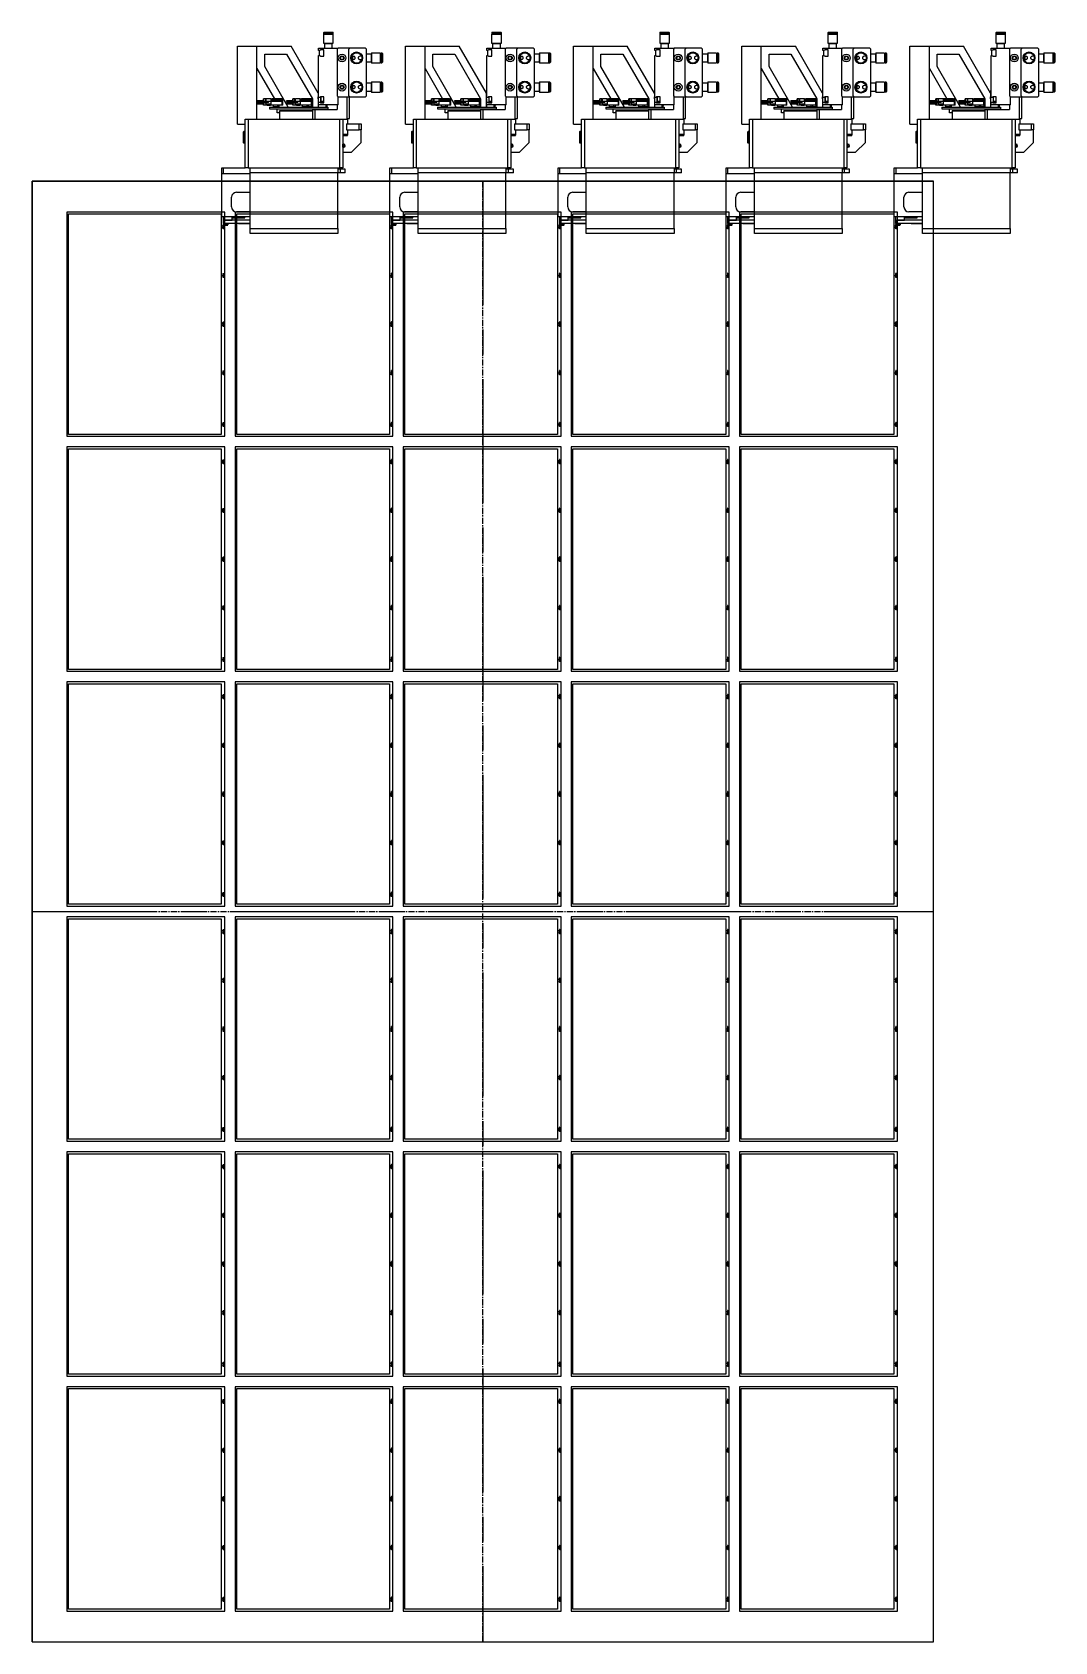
# Model space of a CAD drawing. Extents: x 500 to 100500, y -14500 to 21140.
# Drawn here: x 73588 to 74638, y 4402 to 6055 of the extents above; entities that cross this region are included whole.
import ezdxf

# ---------------------------------------------------------------- set-up
doc = ezdxf.new("R2010")
doc.units = 0
doc.linetypes.add('CENTER', pattern=[10.16, 6.35, -1.27, 1.27, -1.27])
doc.layers.get('0').update_dxf_attribs({"linetype": 'CONTINUOUS'})
doc.layers.add('Center', color=1, linetype='CENTER')
doc.layers.add('Sheet', color=20, linetype='CONTINUOUS')

# ---------------------------------------------------------------- blocks, each defined once
blk = doc.blocks.new('KJGHGHTHT')
at = {"color": 2}
for p, q in [((-163886.4, -115552.8), (-163885.6, -115552.8)), ((-163886.4, -115553), (-163886.4, -115552.8)), ((-163886.4, -115553), (-163886.1, -115553)), ((-163885.9, -115553), (-163885.6, -115553)), ((-163882, -115552.8), (-163882.8, -115552.8)), ((-163882.5, -115553), (-163882.8, -115553)), ((-163882, -115553), (-163882.3, -115553)), ((-163882, -115553), (-163882, -115552.8))]:
    blk.add_line(p, q, dxfattribs=at)
for points in [[(-163886.1, -115553), (-163886.1, -115553.6), (-163885.9, -115553.6), (-163885.9, -115553)], [(-163882.3, -115553), (-163882.3, -115553.6), (-163882.5, -115553.6), (-163882.5, -115553)]]:
    blk.add_lwpolyline(points, dxfattribs=at)
for points in [[(-163885.6, -115552.2), (-163885.5, -115552.2), (-163885.5, -115553.6), (-163885.6, -115553.6)], [(-163885.4, -115552.2), (-163885.2, -115552.2), (-163885.2, -115553.6), (-163885.4, -115553.6)], [(-163885.1, -115552.2), (-163885, -115552.2), (-163885, -115553.6), (-163885.1, -115553.6)], [(-163884.9, -115552.2), (-163884.7, -115552.2), (-163884.7, -115553.6), (-163884.9, -115553.6)], [(-163884.6, -115552.2), (-163884.5, -115552.2), (-163884.5, -115553.6), (-163884.6, -115553.6)], [(-163884.4, -115552.2), (-163884.3, -115552.2), (-163884.3, -115553.6), (-163884.4, -115553.6)], [(-163884.2, -115552.2), (-163884, -115552.2), (-163884, -115553.6), (-163884.2, -115553.6)], [(-163883.9, -115552.2), (-163883.8, -115552.2), (-163883.8, -115553.6), (-163883.9, -115553.6)], [(-163883.7, -115552.2), (-163883.5, -115552.2), (-163883.5, -115553.6), (-163883.7, -115553.6)], [(-163883.4, -115552.2), (-163883.3, -115552.2), (-163883.3, -115553.6), (-163883.4, -115553.6)], [(-163883.2, -115552.2), (-163883.1, -115552.2), (-163883.1, -115553.6), (-163883.2, -115553.6)], [(-163883, -115552.2), (-163882.8, -115552.2), (-163882.8, -115553.6), (-163883, -115553.6)]]:
    blk.add_lwpolyline(points, close=True, dxfattribs=at)
blk = doc.blocks.new('KJGJRESHTHT')
at = {"color": 2}
for p, q in [((-163783.6, -115552.8), (-163782.8, -115552.8)), ((-163783.6, -115553), (-163783.6, -115552.8)), ((-163783.6, -115553), (-163783.3, -115553)), ((-163783.1, -115553), (-163782.8, -115553)), ((-163778.7, -115552.8), (-163779.5, -115552.8)), ((-163779.2, -115553), (-163779.5, -115553)), ((-163778.7, -115553), (-163779, -115553)), ((-163778.7, -115553), (-163778.7, -115552.8))]:
    blk.add_line(p, q, dxfattribs=at)
at = {"color": 3}
blk.add_lwpolyline([(-163896.3, -115554.4), (-163666, -115554.4), (-163666, -115392.4), (-163896.3, -115392.4)], close=True, dxfattribs=at)
at = {"color": 1}
blk.add_lwpolyline([(-163894.4, -115394.1), (-163667.9, -115394.1), (-163667.9, -115550.8), (-163894.4, -115550.8)], close=True, dxfattribs=at)
at = {"color": 2}
for points in [[(-163783.3, -115553), (-163783.3, -115553.6), (-163783.1, -115553.6), (-163783.1, -115553)], [(-163779, -115553), (-163779, -115553.6), (-163779.2, -115553.6), (-163779.2, -115553)]]:
    blk.add_lwpolyline(points, dxfattribs=at)
for points in [[(-163782.8, -115552.2), (-163782.6, -115552.2), (-163782.6, -115553.6), (-163782.8, -115553.6)], [(-163782.5, -115552.2), (-163782.4, -115552.2), (-163782.4, -115553.6), (-163782.5, -115553.6)], [(-163782.3, -115552.2), (-163782.2, -115552.2), (-163782.2, -115553.6), (-163782.3, -115553.6)], [(-163782.1, -115552.2), (-163781.9, -115552.2), (-163781.9, -115553.6), (-163782.1, -115553.6)], [(-163781.8, -115552.2), (-163781.7, -115552.2), (-163781.7, -115553.6), (-163781.8, -115553.6)], [(-163781.6, -115552.2), (-163781.4, -115552.2), (-163781.4, -115553.6), (-163781.6, -115553.6)], [(-163781.3, -115552.2), (-163781.2, -115552.2), (-163781.2, -115553.6), (-163781.3, -115553.6)], [(-163781.1, -115552.2), (-163781, -115552.2), (-163781, -115553.6), (-163781.1, -115553.6)], [(-163780.9, -115552.2), (-163780.7, -115552.2), (-163780.7, -115553.6), (-163780.9, -115553.6)], [(-163780.6, -115552.2), (-163780.5, -115552.2), (-163780.5, -115553.6), (-163780.6, -115553.6)], [(-163780.4, -115552.2), (-163780.2, -115552.2), (-163780.2, -115553.6), (-163780.4, -115553.6)], [(-163780.1, -115552.2), (-163780, -115552.2), (-163780, -115553.6), (-163780.1, -115553.6)], [(-163779.9, -115552.2), (-163779.8, -115552.2), (-163779.8, -115553.6), (-163779.9, -115553.6)], [(-163779.7, -115552.2), (-163779.5, -115552.2), (-163779.5, -115553.6), (-163779.7, -115553.6)]]:
    blk.add_lwpolyline(points, close=True, dxfattribs=at)
for p in [(0, 0), (53.1, 0), (153.1, 0), (203.1, 0)]:
    blk.add_blockref('KJGHGHTHT', p)
blk = doc.blocks.new('KJGJYJYJYJYYYJYJ')
at = {"color": 5}
for p, q in [((-163927.9, -115356.9), (-163927.9, -116281.9)), ((-163927.9, -115356.9), (-162427.9, -115356.9)), ((-162427.9, -115356.9), (-162427.9, -116281.9)), ((-163927.9, -116281.9), (-162427.9, -116281.9))]:
    blk.add_line(p, q, dxfattribs=at)
at = {"layer": 'Center'}
for p, q in [((-163177.9, -115356.9), (-163177.9, -116281.9)), ((-163927.9, -115819.4), (-162427.9, -115819.4))]:
    blk.add_line(p, q, dxfattribs=at)
for p in [(0, 0), (241.3, 0), (482.6, 0), (723.9, 0), (965.2, 0), (1206.5, 0), (0, -172.6), (241.3, -172.6), (482.6, -172.6), (723.9, -172.6), (965.2, -172.6), (1206.5, -172.6), (0, -345.2), (241.3, -345.2), (482.6, -345.2), (723.9, -345.2), (965.2, -345.2), (1206.5, -345.2), (0, -517.7), (241.3, -517.7), (482.6, -517.7), (723.9, -517.7), (965.2, -517.7), (1206.5, -517.7), (0, -690.3), (241.3, -690.3), (482.6, -690.3), (723.9, -690.3), (965.2, -690.3), (1206.5, -690.3)]:
    blk.add_blockref('KJGJRESHTHT', p)
blk = doc.blocks.new('KJGSJYYJYYJ')
at = {"color": 1, "elevation": 45.9}
blk.add_lwpolyline([(-200572, -217465), (-200572, -218965), (-199647, -218965), (-199647, -217465)], close=True, dxfattribs=at)
at = {"layer": 'Center', "ltscale": 20}
for p, q in [((-200109.5, -217465, 45.9), (-200109.5, -218965, 45.9)), ((-200572, -218215, 45.9), (-199647, -218215, 45.9))]:
    blk.add_line(p, q, dxfattribs=at)
at = {"rotation": 90.00000000000001}
blk.add_blockref('KJGJYJYJYJYYYJYJ', (-315928.9, -55037.1, 45.9), dxfattribs=at)
blk = doc.blocks.new('probe card r')
at = {"color": 6}
for p, q in [((15496.7, -88259.4, 10.5), (15496.7, -88260.4, 10.5)), ((15496.7, -88259.4, 10.5), (15506.6, -88259.4, 10.5)), ((15496.7, -88260.4, 10.5), (15506.6, -88260.4, 10.5)), ((15497.2, -88258.9, 10.5), (15506.1, -88258.9, 10.5)), ((15498.5, -88260.4, 10.5), (15498.5, -88261, 10.5)), ((15504.8, -88261, 10.5), (15504.8, -88260.4, 10.5)), ((15506.6, -88260.4, 10.5), (15506.6, -88259.4, 10.5)), ((15408.3, -88353.3, 10.5), (15408.3, -88273.3, 10.5)), ((15408.3, -88273.3, 10.5), (15428.3, -88273.3, 10.5)), ((15428.3, -88273.3, 10.5), (15463.3, -88273.3, 10.5)), ((15428.3, -88348.3, 10.5), (15428.3, -88273.3, 10.5)), ((15491.2, -88321.6, 10.5), (15463.3, -88273.3, 10.5)), ((15491.6, -88277.8, 10.5), (15491.6, -88275.3, 10.5)), ((15491.6, -88275.3, 10.5), (15511.6, -88275.3, 10.5)), ((15493.4, -88277.1, 10.5), (15493.1, -88277.8, 10.5)), ((15497, -88277.1, 10.5), (15493.4, -88277.1, 10.5)), ((15496.6, -88261, 10.5), (15496.6, -88270, 10.5)), ((15496.6, -88261, 10.5), (15506.6, -88261, 10.5)), ((15496.6, -88270, 10.5), (15497.6, -88270.4, 10.5)), ((15496.6, -88270, 10.5), (15506.6, -88270, 10.5)), ((15497, -88283.4, 10.5), (15497, -88277.1, 10.5)), ((15497.6, -88270.4, 10.5), (15497.6, -88275.3, 10.5)), ((15497.6, -88270.4, 10.5), (15505.6, -88270.4, 10.5)), ((15505.6, -88270.4, 10.5), (15506.6, -88270, 10.5)), ((15505.6, -88275.3, 10.5), (15505.6, -88270.4, 10.5)), ((15506.6, -88270, 10.5), (15506.6, -88261, 10.5)), ((15511.6, -88275.3, 10.5), (15510.6, -88276.3, 10.5)), ((15510.6, -88276.3, 10.5), (15510.6, -88324.3, 10.5)), ((15523.6, -88275.3, 10.5), (15511.6, -88275.3, 10.5)), ((15523.6, -88275.3, 10.5), (15522.6, -88276.3, 10.5)), ((15522.6, -88324.3, 10.5), (15522.6, -88276.3, 10.5)), ((15539.6, -88275.3, 10.5), (15523.6, -88275.3, 10.5)), ((15540.6, -88276.3, 10.5), (15539.6, -88275.3, 10.5)), ((15540.6, -88324.3, 10.5), (15540.6, -88276.3, 10.5)), ((15436.3, -88281.3, 10.5), (15458.7, -88281.3, 10.5)), ((15436.3, -88294.1, 10.5), (15436.3, -88281.3, 10.5)), ((15458.7, -88281.3, 10.5), (15485.3, -88327.4, 10.5)), ((15493.1, -88277.8, 10.5), (15491.6, -88277.8, 10.5)), ((15491.6, -88325.8, 10.5), (15491.6, -88282.8, 10.5)), ((15491.6, -88282.8, 10.5), (15493.1, -88282.8, 10.5)), ((15492.6, -88282.8, 10.5), (15492.6, -88277.8, 10.5)), ((15493.1, -88282.8, 10.5), (15493.4, -88283.4, 10.5)), ((15493.4, -88283.4, 10.5), (15497, -88283.4, 10.5)), ((15526.6, -88287.3, 10.5), (15526.6, -88283.2, 10.5)), ((15545.5, -88281.3, 10.5), (15540.6, -88281.3, 10.5)), ((15540.6, -88289.3, 10.5), (15545.5, -88289.3, 10.5)), ((15545.9, -88280.3, 10.5), (15545.5, -88281.3, 10.5)), ((15545.5, -88281.3, 10.5), (15545.5, -88287.3, 10.5)), ((15545.5, -88287.3, 10.5), (15545.5, -88289.3, 10.5)), ((15545.5, -88289.3, 10.5), (15545.9, -88290.3, 10.5)), ((15554.9, -88280.3, 10.5), (15545.9, -88280.3, 10.5)), ((15545.9, -88280.3, 10.5), (15545.9, -88287.8, 10.5)), ((15545.9, -88287.8, 10.5), (15545.9, -88290.3, 10.5)), ((15545.9, -88290.3, 10.5), (15554.9, -88290.3, 10.5)), ((15554.9, -88280.3, 10.5), (15554.9, -88287.8, 10.5)), ((15555.5, -88282.1, 10.5), (15554.9, -88282.1, 10.5)), ((15554.9, -88287.8, 10.5), (15554.9, -88290.3, 10.5)), ((15554.9, -88288.4, 10.5), (15555.5, -88288.4, 10.5)), ((15556.5, -88280.3, 10.5), (15555.5, -88280.3, 10.5)), ((15555.5, -88280.3, 10.5), (15555.5, -88287.8, 10.5)), ((15555.5, -88287.8, 10.5), (15555.5, -88290.2, 10.5)), ((15555.5, -88290.2, 10.5), (15556.5, -88290.2, 10.5)), ((15556.5, -88280.3, 10.5), (15556.5, -88287.8, 10.5)), ((15556.5, -88287.8, 10.5), (15556.5, -88290.2, 10.5)), ((15557, -88280.8, 10.5), (15557, -88287.5, 10.5)), ((15557, -88287.5, 10.5), (15557, -88289.7, 10.5)), ((15428.3, -88296.3, 10.5), (15446.3, -88327.4, 10.5)), ((15460.4, -88335.8, 10.5), (15436.3, -88294.1, 10.5)), ((15491.6, -88308.8, 10.5), (15491.6, -88308.8, 10.5)), ((15491.6, -88310, 10.5), (15491.6, -88308.8, 10.5)), ((15491.6, -88318.3, 10.5), (15491.6, -88310, 10.5)), ((15491.6, -88310, 10.5), (15491.6, -88310, 10.5)), ((15491.2, -88319.1, 10.5), (15491.5, -88319.1, 10.5)), ((15491.2, -88319.1, 10.5), (15491.2, -88325.3, 10.5)), ((15491.2, -88325.3, 10.5), (15491.5, -88325.3, 10.5)), ((15491.2, -88327.4, 10.5), (15491.2, -88325.3, 10.5)), ((15491.5, -88331.1, 10.5), (15491.5, -88318.8, 10.5)), ((15491.5, -88318.8, 10.5), (15491.6, -88318.8, 10.5)), ((15491.6, -88318.3, 10.5), (15491.6, -88318.3, 10.5)), ((15493.1, -88325.8, 10.5), (15491.6, -88325.8, 10.5)), ((15493.4, -88325.1, 10.5), (15493.1, -88325.8, 10.5)), ((15497, -88325.1, 10.5), (15493.4, -88325.1, 10.5)), ((15494, -88330.7, 10.5), (15494, -88325.1, 10.5)), ((15494.2, -88329.7, 10.5), (15494.2, -88325.1, 10.5)), ((15497, -88331.4, 10.5), (15497, -88325.1, 10.5)), ((15497, -88329.7, 10.5), (15497, -88325.1, 10.5)), ((15510.6, -88324.3, 10.5), (15511.6, -88325.3, 10.5)), ((15511.6, -88325.3, 10.5), (15523.6, -88325.3, 10.5)), ((15511.6, -88333.3, 10.5), (15511.6, -88325.3, 10.5)), ((15520.6, -88325.3, 10.5), (15520.6, -88348.3, 10.5)), ((15522.6, -88324.3, 10.5), (15523.6, -88325.3, 10.5)), ((15523.2, -88347.5, 10.5), (15523.2, -88325.3, 10.5)), ((15523.6, -88325.3, 10.5), (15539.6, -88325.3, 10.5)), ((15526.6, -88317.3, 10.5), (15526.6, -88313.2, 10.5)), ((15539.6, -88325.3, 10.5), (15540.6, -88324.3, 10.5)), ((15545.5, -88311.3, 10.5), (15540.6, -88311.3, 10.5)), ((15540.6, -88319.3, 10.5), (15545.5, -88319.3, 10.5)), ((15545.9, -88310.3, 10.5), (15545.5, -88311.3, 10.5)), ((15545.5, -88311.3, 10.5), (15545.5, -88313.8, 10.5)), ((15545.5, -88313.8, 10.5), (15545.5, -88319.3, 10.5)), ((15545.5, -88319.3, 10.5), (15545.9, -88320.3, 10.5)), ((15554.9, -88310.3, 10.5), (15545.9, -88310.3, 10.5)), ((15545.9, -88310.3, 10.5), (15545.9, -88313.4, 10.5)), ((15545.9, -88313.4, 10.5), (15545.9, -88320.3, 10.5)), ((15545.9, -88320.3, 10.5), (15554.9, -88320.3, 10.5)), ((15554.9, -88310.3, 10.5), (15554.9, -88313.4, 10.5)), ((15555.5, -88312.1, 10.5), (15554.9, -88312.1, 10.5)), ((15554.9, -88313.4, 10.5), (15554.9, -88320.3, 10.5)), ((15554.9, -88318.4, 10.5), (15555.5, -88318.4, 10.5)), ((15556.5, -88310.3, 10.5), (15555.5, -88310.3, 10.5)), ((15555.5, -88310.3, 10.5), (15555.5, -88313.4, 10.5)), ((15555.5, -88313.4, 10.5), (15555.5, -88320.2, 10.5)), ((15555.5, -88320.2, 10.5), (15556.5, -88320.2, 10.5)), ((15556.5, -88310.3, 10.5), (15556.5, -88313.4, 10.5)), ((15556.5, -88313.4, 10.5), (15556.5, -88320.2, 10.5)), ((15557, -88310.8, 10.5), (15557, -88313.6, 10.5)), ((15557, -88313.6, 10.5), (15557, -88319.7, 10.5)), ((15435, -88329.2, 10.5), (15428.6, -88329.2, 10.5)), ((15428.6, -88330, 10.5), (15428.6, -88329.2, 10.5)), ((15428.6, -88330, 10.5), (15436.9, -88330, 10.5)), ((15435, -88331.5, 10.5), (15428.6, -88331.5, 10.5)), ((15428.6, -88332.3, 10.5), (15428.6, -88331.5, 10.5)), ((15428.6, -88332.3, 10.5), (15435, -88332.3, 10.5)), ((15435, -88330, 10.5), (15435, -88327.4, 10.5)), ((15435.5, -88327.4, 10.5), (15435, -88327.4, 10.5)), ((15435.5, -88330, 10.5), (15435, -88330, 10.5)), ((15435, -88333.8, 10.5), (15435, -88330.6, 10.5)), ((15435.5, -88330.6, 10.5), (15435, -88330.6, 10.5)), ((15435.5, -88333.8, 10.5), (15435, -88333.8, 10.5)), ((15435.5, -88330, 10.5), (15435.5, -88327.4, 10.5)), ((15437.3, -88327.4, 10.5), (15435.5, -88327.4, 10.5)), ((15437.3, -88330, 10.5), (15435.5, -88330, 10.5)), ((15435.5, -88333.8, 10.5), (15435.5, -88330.6, 10.5)), ((15436.3, -88330.6, 10.5), (15435.5, -88330.6, 10.5)), ((15438.9, -88333.8, 10.5), (15435.5, -88333.8, 10.5)), ((15436.3, -88331.6, 10.5), (15436.3, -88330.6, 10.5)), ((15436.9, -88331.5, 10.5), (15436.3, -88331.5, 10.5)), ((15437.8, -88331.6, 10.5), (15436.3, -88331.6, 10.5)), ((15436.9, -88331.5, 10.5), (15436.9, -88330, 10.5)), ((15437.8, -88331.5, 10.5), (15436.9, -88331.5, 10.5)), ((15437.3, -88330, 10.5), (15437.3, -88327.4, 10.5)), ((15437.3, -88327.4, 10.5), (15437.8, -88327.4, 10.5)), ((15437.3, -88330, 10.5), (15437.8, -88330, 10.5)), ((15437.8, -88330, 10.5), (15437.8, -88327.4, 10.5)), ((15442.8, -88327.4, 10.5), (15437.8, -88327.4, 10.5)), ((15442.8, -88330, 10.5), (15437.8, -88330, 10.5)), ((15437.8, -88332.7, 10.5), (15437.8, -88331.1, 10.5)), ((15440.3, -88331.1, 10.5), (15437.8, -88331.1, 10.5)), ((15442.9, -88332.7, 10.5), (15437.8, -88332.7, 10.5)), ((15437.9, -88331.1, 10.5), (15437.9, -88330, 10.5)), ((15438.3, -88331, 10.5), (15438.3, -88330, 10.5)), ((15440.3, -88331, 10.5), (15438.3, -88331, 10.5)), ((15438.6, -88331.1, 10.5), (15438.6, -88331, 10.5)), ((15438.9, -88333.3, 10.5), (15438.9, -88332.7, 10.5)), ((15438.9, -88333.8, 10.5), (15438.9, -88332.7, 10.5)), ((15438.9, -88333.3, 10.5), (15440.8, -88333.3, 10.5)), ((15438.9, -88333.8, 10.5), (15439.1, -88333.8, 10.5)), ((15439.3, -88333.7, 10.5), (15439.7, -88333.7, 10.5)), ((15439.4, -88333.8, 10.5), (15439.4, -88333.7, 10.5)), ((15439.5, -88331.1, 10.5), (15439.5, -88331, 10.5)), ((15440.3, -88331.1, 10.5), (15440.3, -88330.1, 10.5)), ((15442.9, -88330.1, 10.5), (15440.3, -88330.1, 10.5)), ((15440.8, -88333.3, 10.5), (15441.7, -88333.3, 10.5)), ((15441.2, -88333.7, 10.5), (15441.3, -88333.7, 10.5)), ((15441.2, -88335.8, 10.5), (15441.2, -88337.4, 10.5)), ((15441.2, -88335.8, 10.5), (15501.2, -88335.8, 10.5)), ((15441.2, -88337.4, 10.5), (15501.2, -88337.4, 10.5)), ((15441.3, -88333.8, 10.5), (15441.3, -88333.7, 10.5)), ((15441.3, -88333.8, 10.5), (15442.2, -88333.8, 10.5)), ((15441.7, -88333.3, 10.5), (15441.7, -88332.7, 10.5)), ((15442.2, -88333.8, 10.5), (15442.2, -88332.7, 10.5)), ((15454.2, -88333.8, 10.5), (15442.2, -88333.8, 10.5)), ((15442.4, -88330.1, 10.5), (15442.4, -88330, 10.5)), ((15442.8, -88330, 10.5), (15442.8, -88327.4, 10.5)), ((15442.8, -88327.4, 10.5), (15443.3, -88327.4, 10.5)), ((15442.8, -88330, 10.5), (15443.3, -88330, 10.5)), ((15442.8, -88330.1, 10.5), (15442.8, -88330, 10.5)), ((15442.9, -88332.7, 10.5), (15442.9, -88330.1, 10.5)), ((15454.2, -88330.1, 10.5), (15442.9, -88330.1, 10.5)), ((15443.3, -88330, 10.5), (15443.3, -88327.4, 10.5)), ((15443.4, -88327.4, 10.5), (15443.3, -88327.4, 10.5)), ((15454.2, -88330, 10.5), (15443.3, -88330, 10.5)), ((15443.4, -88328.7, 10.5), (15443.4, -88327.4, 10.5)), ((15443.4, -88327.4, 10.5), (15443.9, -88327.4, 10.5)), ((15443.4, -88328.7, 10.5), (15443.9, -88328.7, 10.5)), ((15443.9, -88328.7, 10.5), (15443.9, -88327.4, 10.5)), ((15444.4, -88327.4, 10.5), (15443.9, -88327.4, 10.5)), ((15444.4, -88328.7, 10.5), (15443.9, -88328.7, 10.5)), ((15444.4, -88328.7, 10.5), (15444.4, -88327.4, 10.5)), ((15452.3, -88327.4, 10.5), (15444.4, -88327.4, 10.5)), ((15452.3, -88328.7, 10.5), (15444.4, -88328.7, 10.5)), ((15445.2, -88335.6, 10.5), (15445.2, -88333.8, 10.5)), ((15449.7, -88335.6, 10.5), (15445.2, -88335.6, 10.5)), ((15445.4, -88335.8, 10.5), (15445.2, -88335.6, 10.5)), ((15449, -88341.7, 10.5), (15449, -88337.4, 10.5)), ((15451.6, -88341.7, 10.5), (15449, -88341.7, 10.5)), ((15449.6, -88335.8, 10.5), (15449.7, -88335.6, 10.5)), ((15449.7, -88335.6, 10.5), (15449.7, -88333.8, 10.5)), ((15451.2, -88335.6, 10.5), (15449.7, -88335.6, 10.5)), ((15451, -88335.8, 10.5), (15451.2, -88335.6, 10.5)), ((15451.1, -88335.8, 10.5), (15451.1, -88335.8, 10.5)), ((15451.2, -88335.6, 10.5), (15451.2, -88333.8, 10.5)), ((15451.6, -88330.1, 10.5), (15451.6, -88330, 10.5)), ((15451.6, -88339.8, 10.5), (15451.6, -88339.5, 10.5)), ((15485.6, -88339.5, 10.5), (15451.6, -88339.5, 10.5)), ((15451.6, -88339.8, 10.5), (15451.6, -88348.3, 10.5)), ((15485.6, -88339.8, 10.5), (15451.6, -88339.8, 10.5)), ((15451.9, -88330.1, 10.5), (15451.9, -88330, 10.5)), ((15452.3, -88328.7, 10.5), (15452.3, -88327.4, 10.5)), ((15452.8, -88327.4, 10.5), (15452.3, -88327.4, 10.5)), ((15452.8, -88328.7, 10.5), (15452.3, -88328.7, 10.5)), ((15452.8, -88328.7, 10.5), (15452.8, -88327.4, 10.5)), ((15452.8, -88327.4, 10.5), (15453.3, -88327.4, 10.5)), ((15452.8, -88328.7, 10.5), (15453.3, -88328.7, 10.5)), ((15453.3, -88328.7, 10.5), (15453.3, -88327.4, 10.5)), ((15454.2, -88327.4, 10.5), (15453.3, -88327.4, 10.5)), ((15453.4, -88330.1, 10.5), (15453.4, -88330, 10.5)), ((15453.5, -88330.1, 10.5), (15453.5, -88330, 10.5)), ((15454.2, -88330, 10.5), (15454.2, -88327.4, 10.5)), ((15454.7, -88327.4, 10.5), (15454.2, -88327.4, 10.5)), ((15454.7, -88330, 10.5), (15454.2, -88330, 10.5)), ((15454.2, -88333.8, 10.5), (15454.2, -88330.1, 10.5)), ((15454.7, -88330.1, 10.5), (15454.2, -88330.1, 10.5)), ((15454.7, -88333.8, 10.5), (15454.2, -88333.8, 10.5)), ((15454.7, -88330, 10.5), (15454.7, -88327.4, 10.5)), ((15454.7, -88330, 10.5), (15454.7, -88330.1, 10.5)), ((15454.7, -88333.8, 10.5), (15454.7, -88330.1, 10.5)), ((15465, -88329.2, 10.5), (15458.6, -88329.2, 10.5)), ((15458.6, -88330, 10.5), (15458.6, -88329.2, 10.5)), ((15458.6, -88330, 10.5), (15466.9, -88330, 10.5)), ((15465, -88331.5, 10.5), (15458.6, -88331.5, 10.5)), ((15458.6, -88332.3, 10.5), (15458.6, -88331.5, 10.5)), ((15458.6, -88332.3, 10.5), (15465, -88332.3, 10.5)), ((15465, -88330, 10.5), (15465, -88327.4, 10.5)), ((15465.5, -88327.4, 10.5), (15465, -88327.4, 10.5)), ((15465.5, -88330, 10.5), (15465, -88330, 10.5)), ((15465, -88333.8, 10.5), (15465, -88330.6, 10.5)), ((15465.5, -88330.6, 10.5), (15465, -88330.6, 10.5)), ((15465.5, -88333.8, 10.5), (15465, -88333.8, 10.5)), ((15465.5, -88330, 10.5), (15465.5, -88327.4, 10.5)), ((15467.3, -88327.4, 10.5), (15465.5, -88327.4, 10.5)), ((15467.3, -88330, 10.5), (15465.5, -88330, 10.5)), ((15465.5, -88333.8, 10.5), (15465.5, -88330.6, 10.5)), ((15466.3, -88330.6, 10.5), (15465.5, -88330.6, 10.5)), ((15468.9, -88333.8, 10.5), (15465.5, -88333.8, 10.5)), ((15466.3, -88331.6, 10.5), (15466.3, -88330.6, 10.5)), ((15466.9, -88331.5, 10.5), (15466.3, -88331.5, 10.5)), ((15467.8, -88331.6, 10.5), (15466.3, -88331.6, 10.5)), ((15466.9, -88331.5, 10.5), (15466.9, -88330, 10.5)), ((15467.8, -88331.5, 10.5), (15466.9, -88331.5, 10.5)), ((15467.3, -88330, 10.5), (15467.3, -88327.4, 10.5)), ((15467.3, -88327.4, 10.5), (15467.8, -88327.4, 10.5)), ((15467.3, -88330, 10.5), (15467.8, -88330, 10.5)), ((15467.8, -88330, 10.5), (15467.8, -88327.4, 10.5)), ((15472.8, -88327.4, 10.5), (15467.8, -88327.4, 10.5)), ((15472.8, -88330, 10.5), (15467.8, -88330, 10.5)), ((15467.8, -88332.7, 10.5), (15467.8, -88331.1, 10.5)), ((15470.3, -88331.1, 10.5), (15467.8, -88331.1, 10.5)), ((15472.9, -88332.7, 10.5), (15467.8, -88332.7, 10.5)), ((15467.9, -88331.1, 10.5), (15467.9, -88330, 10.5)), ((15468.3, -88331, 10.5), (15468.3, -88330, 10.5)), ((15470.3, -88331, 10.5), (15468.3, -88331, 10.5)), ((15468.6, -88331.1, 10.5), (15468.6, -88331, 10.5)), ((15468.9, -88333.3, 10.5), (15468.9, -88332.7, 10.5)), ((15468.9, -88333.8, 10.5), (15468.9, -88332.7, 10.5)), ((15468.9, -88333.3, 10.5), (15470.8, -88333.3, 10.5)), ((15468.9, -88333.8, 10.5), (15469.1, -88333.8, 10.5)), ((15469.3, -88333.7, 10.5), (15469.7, -88333.7, 10.5)), ((15469.4, -88333.8, 10.5), (15469.4, -88333.7, 10.5)), ((15469.5, -88331.1, 10.5), (15469.5, -88331, 10.5)), ((15470.3, -88331.1, 10.5), (15470.3, -88330.1, 10.5)), ((15472.9, -88330.1, 10.5), (15470.3, -88330.1, 10.5)), ((15470.8, -88333.3, 10.5), (15471.7, -88333.3, 10.5)), ((15471.2, -88333.7, 10.5), (15471.3, -88333.7, 10.5)), ((15471.3, -88333.8, 10.5), (15471.3, -88333.7, 10.5)), ((15471.3, -88333.8, 10.5), (15472.2, -88333.8, 10.5)), ((15471.7, -88333.3, 10.5), (15471.7, -88332.7, 10.5)), ((15472.2, -88333.8, 10.5), (15472.2, -88332.7, 10.5)), ((15484.2, -88333.8, 10.5), (15472.2, -88333.8, 10.5)), ((15472.4, -88330.1, 10.5), (15472.4, -88330, 10.5)), ((15472.8, -88330, 10.5), (15472.8, -88327.4, 10.5)), ((15472.8, -88327.4, 10.5), (15473.3, -88327.4, 10.5)), ((15472.8, -88330, 10.5), (15473.3, -88330, 10.5)), ((15472.8, -88330.1, 10.5), (15472.8, -88330, 10.5)), ((15472.9, -88332.7, 10.5), (15472.9, -88330.1, 10.5)), ((15484.2, -88330.1, 10.5), (15472.9, -88330.1, 10.5)), ((15473.3, -88330, 10.5), (15473.3, -88327.4, 10.5)), ((15473.4, -88327.4, 10.5), (15473.3, -88327.4, 10.5)), ((15484.2, -88330, 10.5), (15473.3, -88330, 10.5)), ((15473.4, -88328.7, 10.5), (15473.4, -88327.4, 10.5)), ((15473.4, -88327.4, 10.5), (15473.9, -88327.4, 10.5)), ((15473.4, -88328.7, 10.5), (15473.9, -88328.7, 10.5)), ((15473.9, -88328.7, 10.5), (15473.9, -88327.4, 10.5)), ((15474.4, -88327.4, 10.5), (15473.9, -88327.4, 10.5)), ((15474.4, -88328.7, 10.5), (15473.9, -88328.7, 10.5)), ((15474.4, -88328.7, 10.5), (15474.4, -88327.4, 10.5)), ((15482.3, -88327.4, 10.5), (15474.4, -88327.4, 10.5)), ((15482.3, -88328.7, 10.5), (15474.4, -88328.7, 10.5)), ((15475.2, -88335.6, 10.5), (15475.2, -88333.8, 10.5)), ((15479.7, -88335.6, 10.5), (15475.2, -88335.6, 10.5)), ((15475.4, -88335.8, 10.5), (15475.2, -88335.6, 10.5)), ((15479.6, -88335.8, 10.5), (15479.7, -88335.6, 10.5)), ((15479.7, -88335.6, 10.5), (15479.7, -88333.8, 10.5)), ((15481.2, -88335.6, 10.5), (15479.7, -88335.6, 10.5)), ((15481, -88335.8, 10.5), (15481.2, -88335.6, 10.5)), ((15481.2, -88335.6, 10.5), (15481.2, -88333.8, 10.5)), ((15484.7, -88335.6, 10.5), (15481.2, -88335.6, 10.5)), ((15481.6, -88330.1, 10.5), (15481.6, -88330, 10.5)), ((15481.9, -88330.1, 10.5), (15481.9, -88330, 10.5)), ((15482.3, -88328.7, 10.5), (15482.3, -88327.4, 10.5)), ((15482.8, -88327.4, 10.5), (15482.3, -88327.4, 10.5)), ((15482.8, -88328.7, 10.5), (15482.3, -88328.7, 10.5)), ((15482.8, -88328.7, 10.5), (15482.8, -88327.4, 10.5)), ((15482.8, -88327.4, 10.5), (15483.3, -88327.4, 10.5)), ((15482.8, -88328.7, 10.5), (15483.3, -88328.7, 10.5)), ((15483.3, -88328.7, 10.5), (15483.3, -88327.4, 10.5)), ((15484.2, -88327.4, 10.5), (15483.3, -88327.4, 10.5)), ((15483.4, -88330.1, 10.5), (15483.4, -88330, 10.5)), ((15483.5, -88330.1, 10.5), (15483.5, -88330, 10.5)), ((15484.2, -88330, 10.5), (15484.2, -88327.4, 10.5)), ((15484.7, -88327.4, 10.5), (15484.2, -88327.4, 10.5)), ((15484.7, -88330, 10.5), (15484.2, -88330, 10.5)), ((15484.2, -88333.8, 10.5), (15484.2, -88330.1, 10.5)), ((15484.7, -88330.1, 10.5), (15484.2, -88330.1, 10.5)), ((15484.7, -88333.8, 10.5), (15484.2, -88333.8, 10.5)), ((15484.6, -88335.8, 10.5), (15484.7, -88335.6, 10.5)), ((15485.3, -88327.4, 10.5), (15484.7, -88327.4, 10.5)), ((15484.7, -88330, 10.5), (15484.7, -88327.4, 10.5)), ((15485.3, -88328.7, 10.5), (15484.7, -88328.7, 10.5)), ((15485.3, -88330, 10.5), (15484.7, -88330, 10.5)), ((15484.7, -88330, 10.5), (15484.7, -88330.1, 10.5)), ((15485.3, -88330.1, 10.5), (15484.7, -88330.1, 10.5)), ((15484.7, -88333.8, 10.5), (15484.7, -88330.1, 10.5)), ((15484.7, -88335.6, 10.5), (15484.7, -88333.8, 10.5)), ((15485.3, -88333.8, 10.5), (15484.7, -88333.8, 10.5)), ((15485.3, -88335.6, 10.5), (15484.7, -88335.6, 10.5)), ((15485.3, -88327.4, 10.5), (15485.3, -88335.8, 10.5)), ((15485.6, -88348.3, 10.5), (15485.6, -88338.3, 10.5)), ((15485.6, -88338.3, 10.5), (15487.6, -88338.3, 10.5)), ((15487.6, -88338.3, 10.5), (15487.6, -88348.3, 10.5)), ((15487.6, -88338.3, 10.5), (15510.6, -88338.3, 10.5)), ((15491.5, -88327.4, 10.5), (15491.2, -88327.4, 10.5)), ((15491.2, -88327.4, 10.5), (15491.2, -88331.7, 10.5)), ((15491.2, -88331.7, 10.5), (15491.5, -88331.7, 10.5)), ((15491.5, -88333.9, 10.5), (15491.2, -88333.9, 10.5)), ((15491.2, -88333.9, 10.5), (15491.2, -88335.3, 10.5)), ((15491.2, -88335.3, 10.5), (15491.5, -88335.3, 10.5)), ((15491.5, -88331.1, 10.5), (15491.6, -88331.1, 10.5)), ((15491.5, -88335.8, 10.5), (15491.5, -88331.1, 10.5)), ((15491.6, -88333.3, 10.5), (15491.6, -88330.8, 10.5)), ((15491.6, -88330.8, 10.5), (15493.1, -88330.8, 10.5)), ((15510.6, -88333.3, 10.5), (15491.6, -88333.3, 10.5)), ((15493.1, -88330.8, 10.5), (15493.4, -88331.4, 10.5)), ((15493.2, -88331.1, 10.5), (15497, -88331.1, 10.5)), ((15493.3, -88338.3, 10.5), (15493.3, -88337.4, 10.5)), ((15493.4, -88331.4, 10.5), (15497, -88331.4, 10.5)), ((15497, -88330.7, 10.5), (15494, -88330.7, 10.5)), ((15494, -88338.3, 10.5), (15494, -88337.4, 10.5)), ((15494.1, -88338.3, 10.5), (15494.1, -88337.4, 10.5)), ((15494.2, -88329.7, 10.5), (15497, -88329.7, 10.5)), ((15494.6, -88338.3, 10.5), (15494.6, -88337.4, 10.5)), ((15494.7, -88338.3, 10.5), (15494.7, -88337.4, 10.5)), ((15495, -88338.3, 10.5), (15495, -88337.4, 10.5)), ((15495.1, -88338.3, 10.5), (15495.1, -88337.4, 10.5)), ((15495.6, -88338.3, 10.5), (15495.6, -88337.4, 10.5)), ((15495.7, -88338.3, 10.5), (15495.7, -88337.4, 10.5)), ((15496.6, -88338.3, 10.5), (15496.6, -88337.4, 10.5)), ((15496.7, -88338.3, 10.5), (15496.7, -88337.4, 10.5)), ((15497.1, -88338.3, 10.5), (15497.1, -88337.4, 10.5)), ((15497.2, -88338.3, 10.5), (15497.2, -88337.4, 10.5)), ((15497.6, -88338.3, 10.5), (15497.6, -88337.4, 10.5)), ((15497.7, -88338.3, 10.5), (15497.7, -88337.4, 10.5)), ((15498.1, -88338.3, 10.5), (15498.1, -88337.4, 10.5)), ((15498.2, -88338.3, 10.5), (15498.2, -88337.4, 10.5)), ((15498.9, -88334, 10.5), (15498.9, -88335.8, 10.5)), ((15499.1, -88334, 10.5), (15498.9, -88334, 10.5)), ((15499.2, -88333.3, 10.5), (15499.1, -88334, 10.5)), ((15499.9, -88334, 10.5), (15499.9, -88335.8, 10.5)), ((15500.1, -88334, 10.5), (15499.9, -88334, 10.5)), ((15500.2, -88333.3, 10.5), (15500.1, -88334, 10.5)), ((15501.2, -88335.8, 10.5), (15501.2, -88337.4, 10.5)), ((15510.6, -88333.3, 10.5), (15510.6, -88338.3, 10.5)), ((15511.6, -88333.3, 10.5), (15510.6, -88333.3, 10.5)), ((15408.3, -88353.3, 10.5), (15416.3, -88353.3, 10.5)), ((15416.3, -88398.3, 10.5), (15416.3, -88348.3, 10.5)), ((15416.3, -88348.3, 10.5), (15419.3, -88348.3, 10.5)), ((15419.3, -88348.3, 10.5), (15419.3, -88398.3, 10.5)), ((15419.3, -88348.3, 10.5), (15513.3, -88348.3, 10.5)), ((15513.3, -88398.3, 10.5), (15513.3, -88348.3, 10.5)), ((15513.3, -88348.3, 10.5), (15516.3, -88348.3, 10.5)), ((15516.3, -88348.3, 10.5), (15520.6, -88348.3, 10.5)), ((15516.3, -88348.3, 10.5), (15516.3, -88398.3, 10.5)), ((15521.2, -88348.5, 10.5), (15516.3, -88348.5, 10.5)), ((15520.2, -88353, 10.5), (15521.2, -88353, 10.5)), ((15520.2, -88353, 10.5), (15520.2, -88359, 10.5)), ((15520.2, -88353, 10.5), (15533.2, -88353, 10.5)), ((15520.2, -88359, 10.5), (15521.2, -88359, 10.5)), ((15520.2, -88359, 10.5), (15533.2, -88359, 10.5)), ((15520.6, -88347.5, 10.5), (15521.2, -88347.5, 10.5)), ((15521.2, -88347.5, 10.5), (15521.2, -88348.5, 10.5)), ((15521.2, -88347.5, 10.5), (15523.2, -88347.5, 10.5)), ((15521.2, -88348.5, 10.5), (15521.2, -88353, 10.5)), ((15521.2, -88359, 10.5), (15521.2, -88363.5, 10.5)), ((15533.2, -88359, 10.5), (15533.2, -88353, 10.5)), ((15533.2, -88353, 10.5), (15535.2, -88353, 10.5)), ((15534.7, -88359, 10.5), (15533.2, -88359, 10.5)), ((15535.2, -88359, 10.5), (15534.7, -88359, 10.5)), ((15535.2, -88353, 10.5), (15535.2, -88359, 10.5)), ((15535.2, -88372, 10.5), (15535.2, -88359, 10.5)), ((15414.3, -88361.5, 10.5), (15414.3, -88372, 10.5)), ((15415.8, -88361, 10.5), (15414.8, -88361, 10.5)), ((15414.8, -88361, 10.5), (15414.8, -88372.5, 10.5)), ((15414.8, -88372.5, 10.5), (15415.8, -88372.5, 10.5)), ((15415.8, -88361, 10.5), (15415.8, -88372.5, 10.5)), ((15416.3, -88363.3, 10.5), (15415.8, -88363.3, 10.5)), ((15415.8, -88370.3, 10.5), (15416.3, -88370.3, 10.5)), ((15516.3, -88363.5, 10.5), (15521.2, -88363.5, 10.5)), ((15521.2, -88364.5, 10.5), (15516.3, -88364.5, 10.5)), ((15516.3, -88365, 10.5), (15521.2, -88365, 10.5)), ((15517.3, -88373.9, 10.5), (15516.6, -88373.9, 10.5)), ((15516.6, -88376.5, 10.5), (15516.6, -88373.9, 10.5)), ((15517.3, -88376.5, 10.5), (15517.3, -88373.9, 10.5)), ((15521.2, -88363.5, 10.5), (15521.2, -88364.5, 10.5)), ((15521.2, -88365, 10.5), (15521.2, -88364.5, 10.5)), ((15525.2, -88382, 10.5), (15535.2, -88372, 10.5)), ((15516.3, -88382, 10.5), (15525.2, -88382, 10.5)), ((15517.3, -88376.5, 10.5), (15516.6, -88376.5, 10.5)), ((15516.6, -88376.9, 10.5), (15516.6, -88376.5, 10.5)), ((15516.6, -88376.9, 10.5), (15517.3, -88376.9, 10.5)), ((15517.3, -88376.9, 10.5), (15517.3, -88376.5, 10.5)), ((15392.3, -88404.1, 10.5), (15392.3, -88398.3, 10.5)), ((15392.3, -88398.3, 10.5), (15393.8, -88398.3, 10.5)), ((15392.3, -88448.3, 10.5), (15392.3, -88404.1, 10.5)), ((15392.3, -88404.1, 10.5), (15421.3, -88404.1, 10.5)), ((15393.8, -88398.3, 10.5), (15393.8, -88404.1, 10.5)), ((15393.8, -88398.3, 10.5), (15416.3, -88398.3, 10.5)), ((15393.8, -88404.1, 10.5), (15421.3, -88404.1, 10.5)), ((15419.3, -88398.3, 10.5), (15416.3, -88398.3, 10.5)), ((15419.3, -88398.3, 10.5), (15513.3, -88398.3, 10.5)), ((15421.3, -88403.3, 10.5), (15421.3, -88398.3, 10.5)), ((15421.3, -88460.6, 54.5), (15421.3, -88403.3, 10.5)), ((15511.3, -88403.3, 10.5), (15421.3, -88403.3, 10.5)), ((15511.3, -88398.3, 10.5), (15511.3, -88403.3, 10.5)), ((15513.9, -88399.7, 10.5), (15511.3, -88399.7, 10.5)), ((15513.9, -88403.3, 10.5), (15511.3, -88403.3, 10.5)), ((15511.3, -88460.6, 54.5), (15511.3, -88403.3, 10.5)), ((15516.3, -88398.3, 10.5), (15513.3, -88398.3, 10.5)), ((15513.9, -88403.3, 10.5), (15513.9, -88399.7, 10.5)), ((15518.9, -88399.7, 10.5), (15513.9, -88399.7, 10.5)), ((15518.9, -88403.3, 10.5), (15513.9, -88403.3, 10.5)), ((15518.9, -88403.3, 10.5), (15518.9, -88399.7, 10.5)), ((15407.3, -88423.3, 10.5), (15421.3, -88423.3, 10.5)), ((15402.3, -88438.3, 10.5), (15402.3, -88428.3, 10.5)), ((15392.3, -88448.3, 10.5), (15421.3, -88448.3, 10.5)), ((15393.6, -88456.4, 10.5), (15393.6, -88457.7, 10.5)), ((15397.5, -88456.4, 10.5), (15393.6, -88456.4, 10.5)), ((15393.6, -88457.7, 10.5), (15393.6, -88457.7, 10.5)), ((15393.8, -88457.5, 10.5), (15393.7, -88457.7, 10.5)), ((15393.8, -88456.9, 10.5), (15393.8, -88457.5, 10.5)), ((15393.9, -88456.9, 10.5), (15398.4, -88456.9, 10.5)), ((15394, -88452, 10.5), (15394, -88448.3, 10.5)), ((15394, -88452, 10.5), (15402.8, -88452, 10.5)), ((15394, -88455.2, 10.5), (15394, -88452, 10.5)), ((15395, -88455.2, 10.5), (15394, -88455.2, 10.5)), ((15395, -88455.2, 10.5), (15395, -88452, 10.5)), ((15421.3, -88452, 10.5), (15395, -88452, 10.5)), ((15421.3, -88455.2, 10.5), (15395, -88455.2, 10.5)), ((15398.6, -88455.2, 10.5), (15397.4, -88455.2, 10.5)), ((15397.4, -88455.2, 10.5), (15397.4, -88455.2, 10.5)), ((15397.5, -88455.2, 10.5), (15397.5, -88456.4, 10.5)), ((15398.6, -88456.7, 10.5), (15398.6, -88455.2, 10.5)), ((15398.6, -88455.2, 10.5), (15398.6, -88455.2, 10.5)), ((15402.8, -88452, 10.5), (15402.8, -88448.3, 10.5)), ((15403.1, -88448.3, 10.5), (15403.1, -88449.6, 10.5)), ((15403.1, -88449.6, 10.5), (15415.8, -88449.6, 10.5)), ((15421.3, -88443.3, 10.5), (15407.3, -88443.3, 10.5)), ((15409.5, -88455.2, 10.5), (15409.5, -88455.3, 10.5)), ((15421.3, -88455.2, 10.5), (15409.5, -88455.2, 10.5)), ((15412.5, -88455.2, 10.5), (15409.5, -88455.2, 10.5)), ((15409.5, -88455.2, 10.5), (15409.5, -88455.2, 10.5)), ((15409.5, -88455.3, 10.5), (15421.3, -88455.3, 10.5)), ((15412.5, -88455.2, 10.5), (15412.5, -88455.2, 10.5)), ((15413.5, -88455.2, 10.5), (15413.5, -88455.3, 10.5)), ((15413.5, -88455.2, 10.5), (15421.3, -88455.2, 10.5)), ((15416.5, -88455.2, 10.5), (15413.5, -88455.2, 10.5)), ((15413.5, -88455.2, 10.5), (15413.5, -88455.2, 10.5)), ((15421.3, -88455.3, 10.5), (15413.5, -88455.3, 10.5)), ((15415.8, -88449.6, 10.5), (15415.8, -88448.3, 10.5)), ((15416.5, -88455.2, 10.5), (15416.5, -88455.2, 10.5)), ((15417.5, -88455.2, 10.5), (15417.5, -88455.3, 10.5)), ((15421.3, -88455.2, 10.5), (15417.5, -88455.2, 10.5)), ((15420.5, -88455.2, 10.5), (15417.5, -88455.2, 10.5)), ((15417.5, -88455.2, 10.5), (15417.5, -88455.2, 10.5)), ((15417.5, -88455.3, 10.5), (15421.3, -88455.3, 10.5)), ((15420.5, -88455.2, 10.5), (15420.5, -88455.2, 10.5)), ((15421.3, -88465.6, 54.5), (15421.3, -88460.6, 54.5)), ((15421.3, -88460.6, 54.5), (15511.3, -88460.6, 54.5)), ((15511.3, -88465.6, 54.5), (15421.3, -88465.6, 54.5)), ((15511.3, -88460.6, 54.5), (15511.3, -88465.6, 54.5))]:
    blk.add_line(p, q, dxfattribs=at)
at = {"color": 6, "elevation": 10.5, "flags": 128}
for points in [[(15440.8, -88333.3), (15440.7, -88333.4), (15440.7, -88333.5), (15440.7, -88333.5), (15440.7, -88333.6), (15440.7, -88333.6), (15440.7, -88333.7), (15440.7, -88333.7), (15440.6, -88333.7)], [(15470.8, -88333.3), (15470.7, -88333.4), (15470.7, -88333.5), (15470.7, -88333.5), (15470.7, -88333.6), (15470.7, -88333.6), (15470.7, -88333.7), (15470.7, -88333.7), (15470.6, -88333.7)]]:
    blk.add_lwpolyline(points, dxfattribs=at)
at = {"color": 6}
for centre, radius in [((15515.6, -88285.3, 10.5), 4), ((15515.6, -88285.3, 10.5), 2.15), ((15515.6, -88285.3, 10.5), 1.65), ((15530.6, -88285.3, 10.5), 6.12), ((15530.6, -88285.3, 10.5), 5.81), ((15530.6, -88285.3, 10.5), 5.35), ((15530.6, -88315.3, 10.5), 6.12), ((15530.6, -88315.3, 10.5), 5.81), ((15530.6, -88315.3, 10.5), 5.35), ((15515.6, -88315.3, 10.5), 4), ((15515.6, -88315.3, 10.5), 2.15), ((15515.6, -88315.3, 10.5), 1.65)]:
    blk.add_circle(centre, radius, dxfattribs=at)
for centre, radius, start, end in [((15497.2, -88259.4, 10.5), 0.5, 90, 180), ((15506.1, -88259.4, 10.5), 0.5, 0, 90), ((15556.5, -88280.8, 10.5), 0.5, 0, 90), ((15556.5, -88289.7, 10.5), 0.5, 270, 0), ((15556.5, -88310.8, 10.5), 0.5, 0, 90), ((15556.5, -88319.7, 10.5), 0.5, 270, 0), ((15439.3, -88333.3, 10.5), 0.381, 180, 270), ((15441.3, -88333.3, 10.5), 0.381, 270, 0), ((15469.3, -88333.3, 10.5), 0.381, 180, 270), ((15471.3, -88333.3, 10.5), 0.381, 270, 0), ((15414.8, -88361.5, 10.5), 0.5, 90, 180), ((15414.8, -88372, 10.5), 0.5, 180, 270), ((15516.6, -88374.9, 10.5), 1, 90, 108.4227), ((15517.3, -88375.4, 10.5), 1.5, 0, 90), ((15517.3, -88375.4, 10.5), 1.5, 270, 0), ((15517.4, -88375.1, 10.5), 1.34, 261.9505, 348.5782), ((15516.6, -88375.1, 10.5), 1.38, 256.83, 270.0869), ((15516.6, -88375.9, 10.5), 1, 251.5773, 270), ((15407.3, -88428.3, 10.5), 5, 90, 180), ((15407.3, -88438.3, 10.5), 5, 180, 270), ((15393.6, -88456.4, 10.5), 0.05, 90, 180), ((15393.6, -88457.7, 10.5), 0.01, 180, 217.1555), ((15393.7, -88457.7, 10.5), 0.01, 217.1555, 258.0576), ((15393.7, -88457.7, 10.5), 0.01, 281.9424, 322.8445), ((15393.7, -88457.7, 10.5), 0.035, 258.0576, 281.9424), ((15393.9, -88456.9, 10.5), 0.05, 90, 180), ((15398.4, -88456.7, 10.5), 0.132, 270, 0)]:
    blk.add_arc(centre, radius, start, end, dxfattribs=at)
for points, knots in [([(15526.6, -88287.3, 10.5), (15526.4, -88286.9, 10.5), (15526.1, -88286.5, 10.5), (15525.8, -88285.9, 10.5), (15525.6, -88285.7, 10.5), (15525.5, -88285.5, 10.5), (15525.5, -88285.4, 10.5), (15525.4, -88285.3, 10.5), (15525.4, -88285.3, 10.5), (15525.4, -88285.2, 10.5), (15525.4, -88285.2, 10.5), (15525.6, -88285, 10.5), (15526, -88284.3, 10.5), (15526.3, -88283.7, 10.5), (15526.6, -88283.2, 10.5)], [0, 0, 0, 0, 0.250355, 0.345739, 0.405349, 0.442967, 0.466992, 0.482479, 0.495234, 0.501925, 0.508595, 0.537854, 0.653568, 1, 1, 1, 1]), ([(15526.6, -88283.2, 10.5), (15526.9, -88283.3, 10.5), (15527.5, -88283.4, 10.5), (15528.2, -88283.7, 10.5), (15528.6, -88284.2, 10.5), (15528.7, -88284.7, 10.5), (15528.8, -88285.2, 10.5), (15528.8, -88285.8, 10.5), (15528.6, -88286.3, 10.5), (15528.2, -88286.7, 10.5), (15527.6, -88287.1, 10.5), (15527, -88287.2, 10.5), (15526.6, -88287.3, 10.5)], [0, 0, 0, 0, 0.141712, 0.272908, 0.347318, 0.422233, 0.490545, 0.569904, 0.651497, 0.72049, 0.841443, 1, 1, 1, 1]), ([(15535.5, -88287.4, 10.5), (15534.9, -88287.3, 10.5), (15534, -88287.3, 10.5), (15533.1, -88286.8, 10.5), (15532.7, -88286.3, 10.5), (15532.5, -88285.8, 10.5), (15532.5, -88285.3, 10.5), (15532.5, -88284.7, 10.5), (15532.7, -88284.2, 10.5), (15533.1, -88283.7, 10.5), (15533.9, -88283.3, 10.5), (15534.8, -88283.2, 10.5), (15535.5, -88283.2, 10.5), (15535.5, -88283.2, 10.5)], [0, 0, 0, 0, 0.2327, 0.325116, 0.383024, 0.441305, 0.494609, 0.556737, 0.620001, 0.67354, 0.769505, 0.972102, 1, 1, 1, 1]), ([(15526.6, -88317.3, 10.5), (15526.4, -88316.9, 10.5), (15526.1, -88316.5, 10.5), (15525.8, -88315.9, 10.5), (15525.6, -88315.7, 10.5), (15525.5, -88315.5, 10.5), (15525.5, -88315.4, 10.5), (15525.4, -88315.3, 10.5), (15525.4, -88315.3, 10.5), (15525.4, -88315.2, 10.5), (15525.4, -88315.2, 10.5), (15525.6, -88315, 10.5), (15526, -88314.3, 10.5), (15526.3, -88313.7, 10.5), (15526.6, -88313.2, 10.5)], [0, 0, 0, 0, 0.250355, 0.345739, 0.405349, 0.442967, 0.466992, 0.482479, 0.495234, 0.501925, 0.508595, 0.537854, 0.653568, 1, 1, 1, 1]), ([(15526.6, -88313.2, 10.5), (15526.9, -88313.3, 10.5), (15527.5, -88313.4, 10.5), (15528.2, -88313.7, 10.5), (15528.6, -88314.2, 10.5), (15528.7, -88314.7, 10.5), (15528.8, -88315.2, 10.5), (15528.8, -88315.8, 10.5), (15528.6, -88316.3, 10.5), (15528.2, -88316.7, 10.5), (15527.6, -88317.1, 10.5), (15527, -88317.2, 10.5), (15526.6, -88317.3, 10.5)], [0, 0, 0, 0, 0.141712, 0.272908, 0.347318, 0.422233, 0.490545, 0.569904, 0.651497, 0.72049, 0.841443, 1, 1, 1, 1]), ([(15535.5, -88317.4, 10.5), (15534.9, -88317.3, 10.5), (15534, -88317.3, 10.5), (15533.1, -88316.8, 10.5), (15532.7, -88316.3, 10.5), (15532.5, -88315.8, 10.5), (15532.5, -88315.3, 10.5), (15532.5, -88314.7, 10.5), (15532.7, -88314.2, 10.5), (15533.1, -88313.7, 10.5), (15533.9, -88313.3, 10.5), (15534.8, -88313.2, 10.5), (15535.5, -88313.2, 10.5), (15535.5, -88313.2, 10.5)], [0, 0, 0, 0, 0.2327, 0.325116, 0.383024, 0.441305, 0.494609, 0.556737, 0.620001, 0.67354, 0.769505, 0.972102, 1, 1, 1, 1]), ([(15439.3, -88333.7, 10.5), (15439.3, -88333.7, 10.5), (15439.3, -88333.7, 10.5), (15439.5, -88333.7, 10.5), (15439.8, -88333.7, 10.5), (15440.2, -88333.7, 10.5), (15440.5, -88333.7, 10.5), (15440.6, -88333.7, 10.5)], [0, 0, 0, 0, 0.1700969, 0.3775727, 0.5850485, 0.7925242, 1, 1, 1, 1]), ([(15440.6, -88333.7, 10.5), (15440.8, -88333.7, 10.5), (15441, -88333.7, 10.5), (15441.1, -88333.7, 10.5), (15441.1, -88333.7, 10.5)], [0, 0, 0, 0, 0.604268, 1, 1, 1, 1]), ([(15469.5, -88333.7, 10.5), (15469.5, -88333.7, 10.5), (15469.4, -88333.7, 10.5), (15469.3, -88333.7, 10.5), (15469.3, -88333.7, 10.5), (15469.5, -88333.7, 10.5), (15469.8, -88333.7, 10.5), (15470.2, -88333.7, 10.5), (15470.5, -88333.7, 10.5), (15470.6, -88333.7, 10.5)], [0, 0, 0, 0, 0.066993, 0.222494, 0.377995, 0.533496, 0.688998, 0.844499, 1, 1, 1, 1]), ([(15470.6, -88333.7, 10.5), (15470.8, -88333.7, 10.5), (15471, -88333.7, 10.5), (15471.1, -88333.7, 10.5), (15471.1, -88333.7, 10.5)], [0, 0, 0, 0, 0.604268, 1, 1, 1, 1])]:
    blk.add_open_spline(points, degree=3, knots=knots, dxfattribs=at)
blk = doc.blocks.new('e5ykdfj56ej')
at = {"layer": 'Sheet', "linetype": 'Continuous'}
for p, q in [((500, 14350), (20500, 14350)), ((500, 500), (500, 14350)), ((20500, 14350), (20500, 500)), ((20500, 2000), (500, 2000)), ((20500, 500), (500, 500))]:
    blk.add_line(p, q, dxfattribs=at)

msp = doc.modelspace()

# ---------------------------------------------------------------- block references
for name, p in [('e5ykdfj56ej', (60000, 0)), ('KJGSJYYJYYJ', (274160.24, 223366.92, -45.85))]:
    msp.add_blockref(name, p)
at = {"color": 0}
for p in [(58390.54, 94313.87, -10.47), (58563.04, 94313.87, -10.47), (58735.54, 94313.87, -10.47), (58908.04, 94313.87, -10.47), (59080.54, 94313.87, -10.47)]:
    msp.add_blockref('probe card r', p, dxfattribs=at)

doc.saveas('drawing.dxf')
